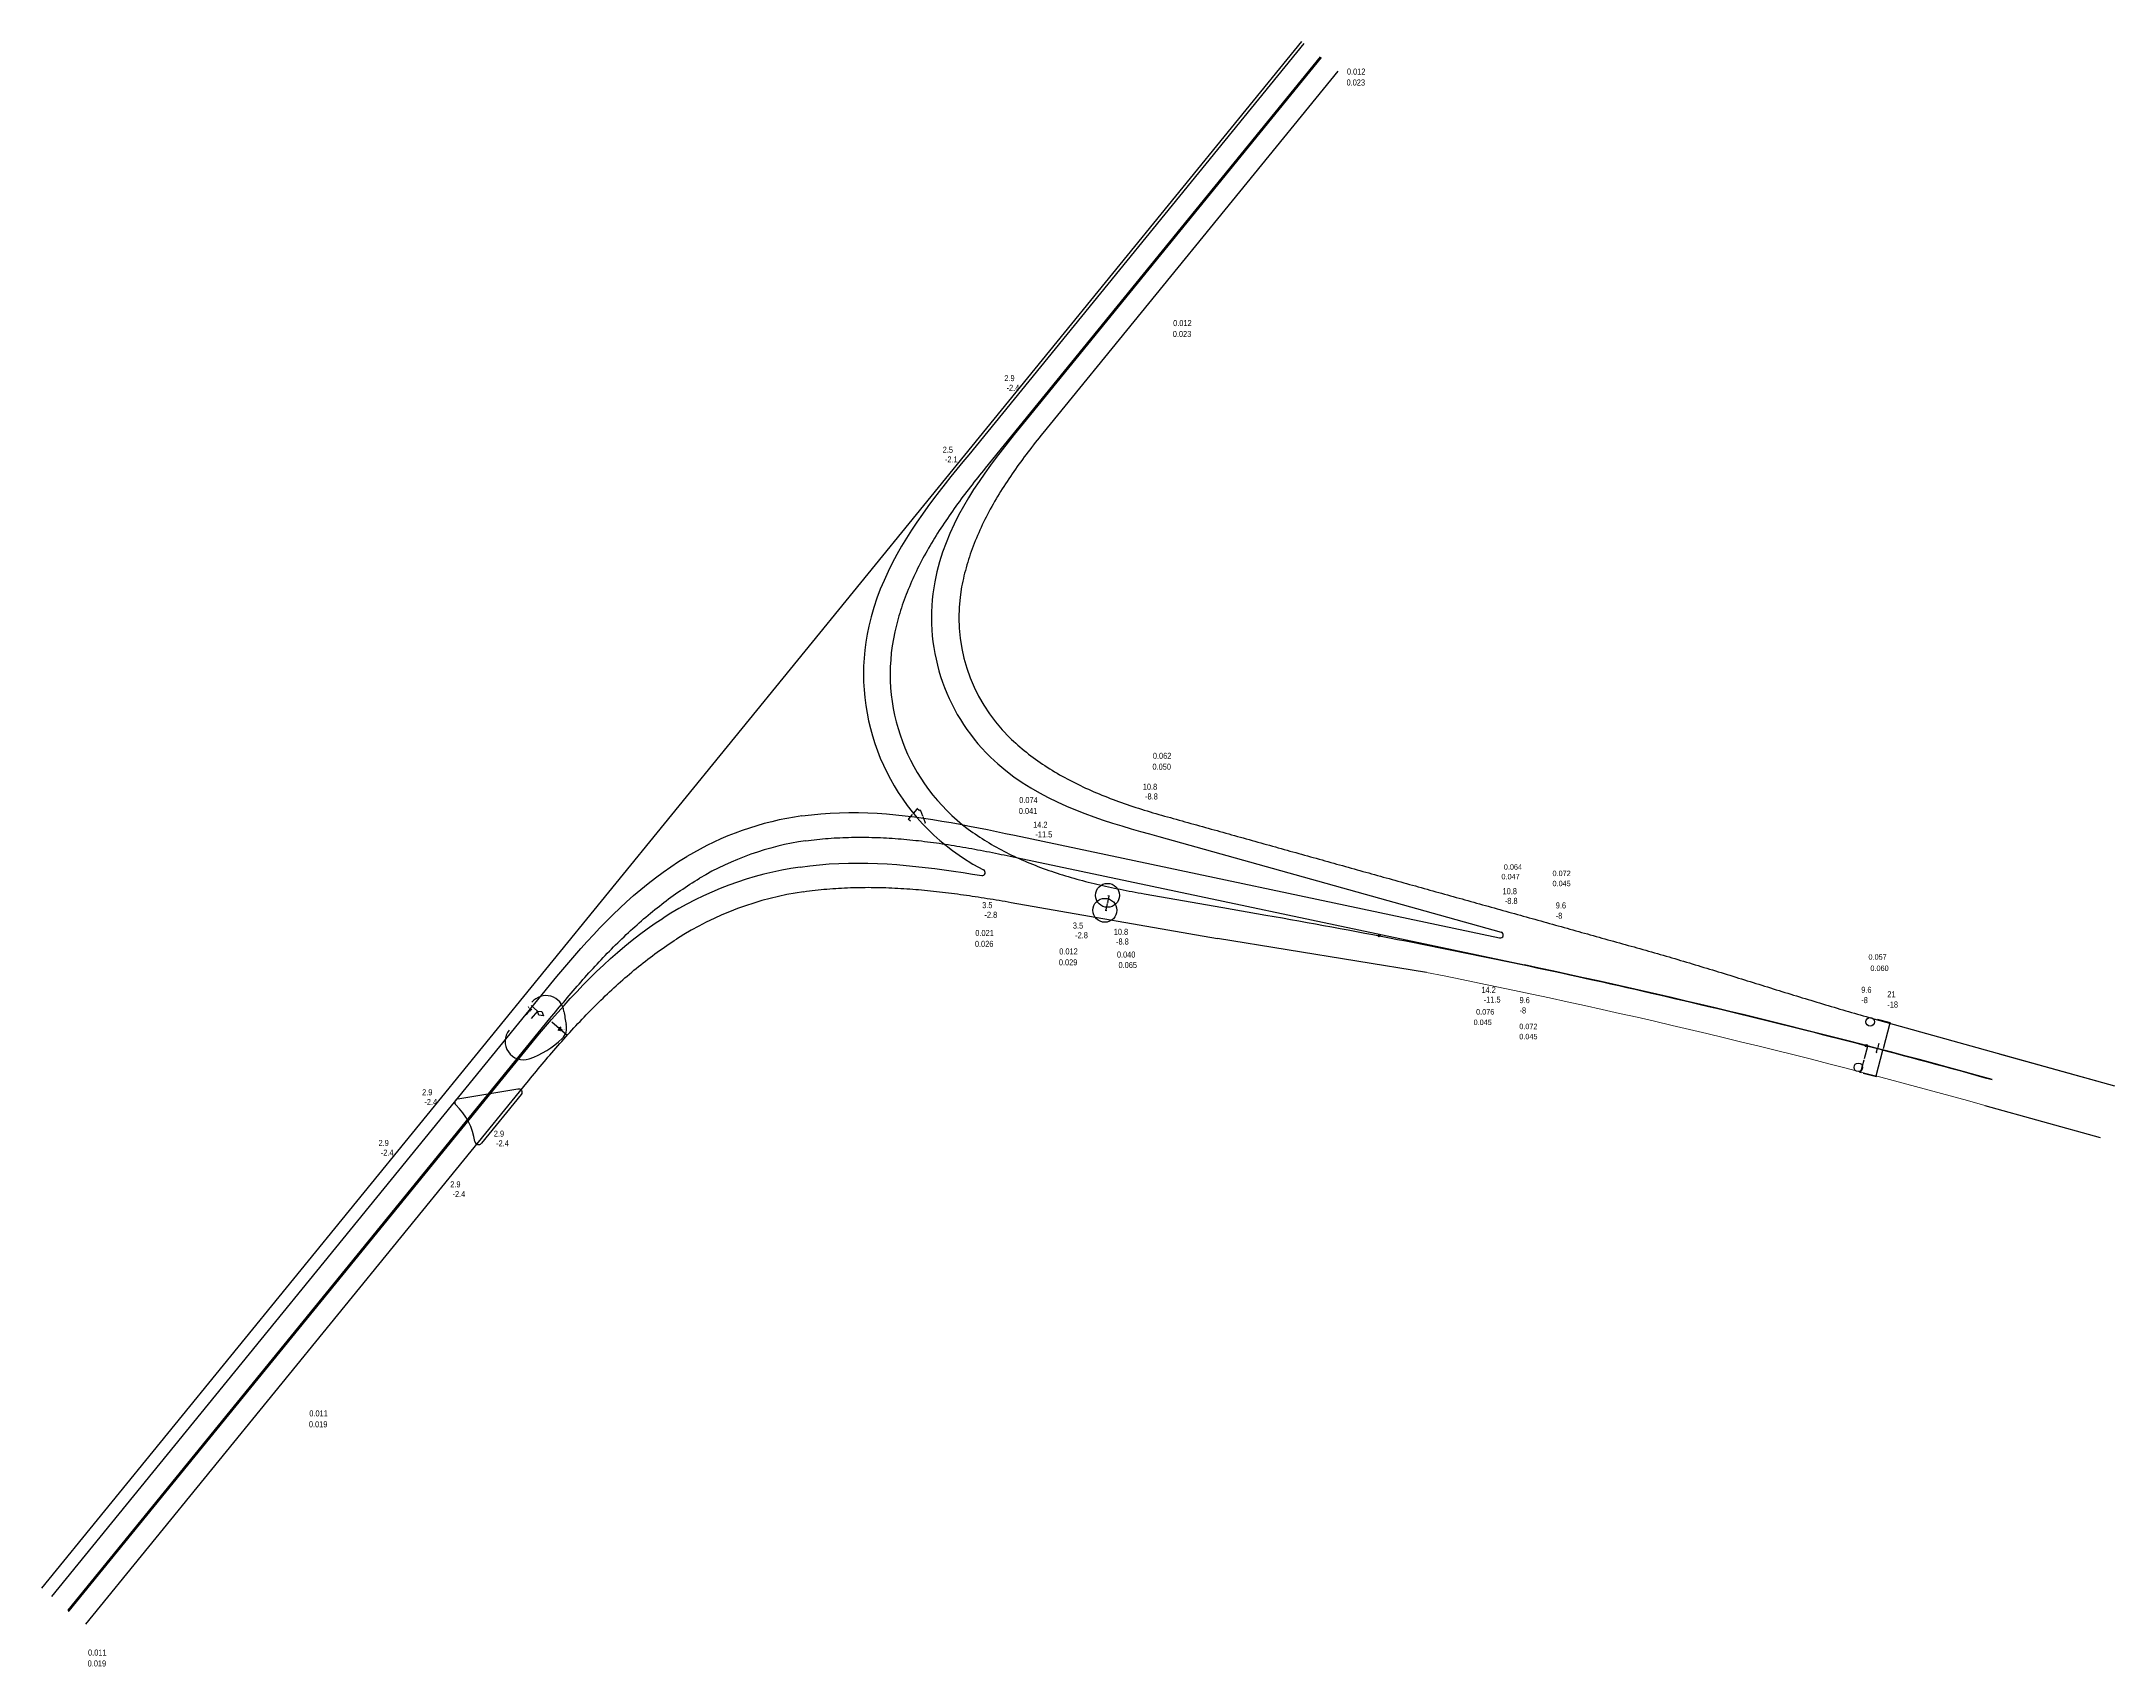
# Model space of a CAD drawing. Header units: metres. Extents: x 570403 to 580295, y 781560 to 786242.
# Drawn here: x 576497 to 577181, y 785359 to 785896 of the extents above; entities that cross this region are included whole.
import ezdxf

# ---------------------------------------------------------------- set-up
doc = ezdxf.new("R2010")
doc.units = ezdxf.units.M
doc.layers.get('Defpoints').update_dxf_attribs({"color": 8})
for name, color, linetype in [('2_左土路肩人行道', 12, 'Continuous'), ('道路偏置线_D1', 1, 'Continuous'), ('道路偏置线_D2', 2, 'Continuous'), ('道路偏置线_D3', 3, 'Continuous'), ('道路偏置线_D4', 4, 'Continuous'), ('道路偏置线_M', 6, 'Continuous')]:
    doc.layers.add(name, color=color, linetype=linetype)
doc.styles.add('EICAD', font='arial.ttf', dxfattribs={"width": 0.8, "height": 2})
doc.styles.get("Standard").update_dxf_attribs({"font": 'arial.ttf', "width": 0.8})
doc.dimstyles.get("Standard").update_dxf_attribs({"dimtxt": 0.18, "dimasz": 0.18, "dimexe": 0.18, "dimexo": 0.0625, "dimgap": 0.09, "dimtad": 0, "dimtih": 1, "dimtoh": 1, "dimdec": 4, "dimzin": 0, "dimdsep": 46, "dimtxsty": 'Standard', "dimcen": 0.09, "dimadec": 0, "dimazin": 0, "dimtfac": 1, "dimtdec": 4, "dimtofl": 0, "dimtmove": 0, "dimatfit": 3, "dimfxl": 1, "dimtolj": 1, "dimtzin": 0, "dimarcsym": 0})

msp = doc.modelspace()

# ---------------------------------------------------------------- texts
at = {"layer": 'Defpoints', "color": 4, "style": 'EICAD', "width": 0.8}
for s, height, p in [('0.023', 2, (576927.66529, 785881.69056)), ('0.023', 2, (576870.26597, 785798.58343)), ('0.050', 2, (576863.5593, 785655.58566)), ('0.041', 2, (576819.41996, 785640.95969)), ('0.047', 1.8, (576978.82648, 785619.36421)), ('0.045', 1.8, (576995.68356, 785617.09458)), ('0.026', 2, (576804.92015, 785597.04995)), ('0.029', 2, (576832.64599, 785590.94423)), ('0.065', 2, (576852.34569, 785590.04369)), ('0.060', 1.8, (577100.69155, 785589.08093)), ('0.045', 1.8, (576969.62085, 785571.22419)), ('0.045', 1.8, (576984.70931, 785566.51142)), ('0.019', 2, (576584.94902, 785438.28848)), ('0.019', 2, (576511.86826, 785359.26242))]:
    msp.add_text(s, height=height, dxfattribs=at).set_placement(p)
at = {"layer": 'Defpoints', "color": 1, "style": 'EICAD', "width": 0.8}
for s, height, p in [('0.012', 2, (576927.79405, 785885.29273)), ('0.012', 2, (576870.39474, 785802.1856)), ('0.062', 2, (576863.68807, 785659.18783)), ('0.074', 2, (576819.54872, 785644.56185)), ('0.064', 1.8, (576979.59913, 785622.56363)), ('0.072', 1.8, (576995.68356, 785620.43807)), ('0.021', 2, (576805.04891, 785600.65212)), ('0.012', 2, (576832.77475, 785594.5464)), ('0.040', 2, (576851.83066, 785593.51721)), ('0.057', 1.8, (577100.04778, 785592.81175)), ('0.076', 1.8, (576970.45772, 785574.68837)), ('0.072', 1.8, (576984.70931, 785569.8549)), ('0.011', 2, (576585.07778, 785441.89065)), ('0.011', 2, (576511.99702, 785362.86459))]:
    msp.add_text(s, height=height, dxfattribs=at).set_placement(p)
at = {"layer": 'Defpoints', "style": 'EICAD', "width": 0.8}
for s, p in [('2.9', (576814.62793, 785783.9949)), ('-2.4', (576815.37956, 785780.79038)), ('2.5', (576794.27512, 785760.33202)), ('-2.1', (576795.02675, 785757.1275)), ('10.8', (576860.3666, 785648.96701)), ('-8.8', (576861.11822, 785645.76249)), ('14.2', (576824.15138, 785636.42093)), ('-11.5', (576824.90301, 785633.2164)), ('10.8', (576979.19578, 785614.45701)), ('3.5', (576807.32196, 785609.84928)), ('-2.8', (576808.07359, 785606.64475)), ('-8.8', (576979.9474, 785611.25248)), ('-8', (576996.76261, 785606.34569)), ('9.6', (576996.76261, 785609.74999)), ('3.5', (576837.27054, 785603.09899)), ('-2.8', (576838.02216, 785599.89446)), ('10.8', (576850.77521, 785601.02802)), ('-8.8', (576851.52684, 785597.8235)), ('14.2', (576972.21436, 785581.85223)), ('9.6', (577097.65725, 785581.86601)), ('21', (577106.27942, 785580.40505)), ('-11.5', (576972.96599, 785578.6477)), ('-8', (576984.79256, 785575.05112)), ('9.6', (576984.79256, 785578.45542)), ('-8', (577097.65725, 785578.46171)), ('-18', (577106.27942, 785577.00075)), ('2.9', (576622.33198, 785548.00235)), ('-2.4', (576623.08361, 785544.79783)), ('2.9', (576607.94775, 785531.26461)), ('2.9', (576646.01868, 785534.32683)), ('-2.4', (576646.77031, 785531.1223)), ('-2.4', (576608.69937, 785528.06008)), ('2.9', (576631.63444, 785517.58908)), ('-2.4', (576632.38607, 785514.38456))]:
    msp.add_text(s, height=2, dxfattribs=at).set_placement(p)

# ---------------------------------------------------------------- blocks, each defined once
blk = doc.blocks.new('*D53')
at = {"layer": 'Defpoints', "color": 0, "lineweight": -2, "transparency": 16777216}
for p, q in [((576785.75, 785642.55), (576784.58, 785641.11)), ((576786.53, 785642.15), (576785.73, 785642.8)), ((576783.65, 785638.63), (576782.85, 785639.28)), ((576783.11, 785639.31), (576784.28, 785640.75))]:
    blk.add_line(p, q, dxfattribs=at)
at = {"layer": 'Defpoints', "color": 0, "transparency": 16777216}
for p in [(576782.99, 785639.17), (576783.7, 785638.59), (576786.58, 785642.11)]:
    blk.add_point(p, dxfattribs=at)
for points in [[(576785.73, 785642.57), (576785.78, 785642.53), (576785.87, 785642.69)], [(576783.08, 785639.33), (576783.13, 785639.29), (576782.99, 785639.17)]]:
    blk.add_solid(points, dxfattribs=at)
at = {"layer": 'Defpoints', "color": 0, "transparency": 16777216, "insert": (576784.43, 785640.93), "char_height": 0.18, "attachment_point": 5}
blk.add_mtext('\\A1;4.5419', dxfattribs=at)
blk = doc.blocks.new('*D54')
at = {"layer": 'Defpoints', "color": 0, "lineweight": -2, "transparency": 16777216}
for p, q in [((576786.64, 785642.13), (576787.11, 785642.31)), ((576787, 785642.08), (576787.66, 785640.37)), ((576788.46, 785638.29), (576787.8, 785640)), ((576788.22, 785638.01), (576788.69, 785638.19))]:
    blk.add_line(p, q, dxfattribs=at)
at = {"layer": 'Defpoints', "color": 0, "transparency": 16777216}
for p in [(576786.58, 785642.11), (576788.16, 785637.99), (576788.52, 785638.13)]:
    blk.add_point(p, dxfattribs=at)
for points in [[(576787.03, 785642.09), (576786.98, 785642.07), (576786.94, 785642.25)], [(576788.49, 785638.31), (576788.43, 785638.28), (576788.52, 785638.13)]]:
    blk.add_solid(points, dxfattribs=at)
at = {"layer": 'Defpoints', "color": 0, "transparency": 16777216, "insert": (576787.73, 785640.19), "char_height": 0.18, "attachment_point": 5}
blk.add_mtext('\\A1;4.4129', dxfattribs=at)
blk = doc.blocks.new('*D55')
at = {"layer": 'Defpoints', "color": 0, "lineweight": -2, "transparency": 16777216}
for p, q in [((576667.67, 785570.29), (576667.54, 785570.41)), ((576667.7, 785570.04), (576667.93, 785570.31)), ((576668.08, 785569.71), (576668.31, 785569.98)), ((576668.33, 785569.72), (576668.47, 785569.61)), ((576668.47, 785569.61), (576668.65, 785569.61))]:
    blk.add_line(p, q, dxfattribs=at)
at = {"layer": 'Defpoints', "color": 0, "transparency": 16777216}
for p in [(576667.66, 785570), (576668.04, 785569.66), (576668.2, 785569.84)]:
    blk.add_point(p, dxfattribs=at)
for points in [[(576667.69, 785570.31), (576667.65, 785570.27), (576667.81, 785570.17)], [(576668.35, 785569.75), (576668.31, 785569.7), (576668.2, 785569.84)]]:
    blk.add_solid(points, dxfattribs=at)
at = {"layer": 'Defpoints', "color": 0, "transparency": 16777216, "insert": (576669.04, 785569.61), "char_height": 0.18, "attachment_point": 5}
blk.add_mtext('\\A1;0.5097', dxfattribs=at)
blk = doc.blocks.new('*D61')
at = {"layer": 'Defpoints', "color": 0, "lineweight": -2, "transparency": 16777216}
for p, q in [((577099.72, 785564.11), (577098.67, 785560.11)), ((577099.41, 785564.38), (577099.94, 785564.24)), ((577097.14, 785555.66), (577097.67, 785555.52)), ((577097.54, 785555.74), (577098.58, 785559.75))]:
    blk.add_line(p, q, dxfattribs=at)
at = {"layer": 'Defpoints', "color": 0, "transparency": 16777216}
for p in [(577099.35, 785564.4), (577099.76, 785564.29), (577097.08, 785555.68)]:
    blk.add_point(p, dxfattribs=at)
for points in [[(577099.69, 785564.12), (577099.75, 785564.11), (577099.76, 785564.29)], [(577097.51, 785555.75), (577097.57, 785555.73), (577097.49, 785555.57)]]:
    blk.add_solid(points, dxfattribs=at)
at = {"layer": 'Defpoints', "color": 0, "transparency": 16777216, "insert": (577098.63, 785559.93), "char_height": 0.18, "attachment_point": 5}
blk.add_mtext('\\A1;9.0120', dxfattribs=at)
blk = doc.blocks.new('*D56')
at = {"layer": 'Defpoints', "color": 0, "lineweight": -2, "transparency": 16777216}
for p, q in [((576847.91, 785609.13), (576848.47, 785609.03)), ((576848.32, 785609.24), (576848.69, 785611.35)), ((576849.13, 785613.83), (576848.76, 785611.71)), ((576848.78, 785614.07), (576849.34, 785613.97))]:
    blk.add_line(p, q, dxfattribs=at)
at = {"layer": 'Defpoints', "color": 0, "transparency": 16777216}
for p in [(576847.85, 785609.14), (576848.72, 785614.08), (576849.16, 785614)]:
    blk.add_point(p, dxfattribs=at)
for points in [[(576848.29, 785609.24), (576848.35, 785609.23), (576848.29, 785609.06)], [(576849.1, 785613.83), (576849.16, 785613.82), (576849.16, 785614)]]:
    blk.add_solid(points, dxfattribs=at)
at = {"layer": 'Defpoints', "color": 0, "transparency": 16777216, "insert": (576848.72, 785611.53), "char_height": 0.18, "attachment_point": 5}
blk.add_mtext('\\A1;5.0200', dxfattribs=at)
blk = doc.blocks.new('*D57')
at = {"layer": 'Defpoints', "color": 0, "lineweight": -2, "transparency": 16777216}
for p, q in [((577102.47, 785562.23), (577102.84, 785562.13)), ((577102.71, 785562.35), (577102.99, 785563.45)), ((577103.37, 785564.91), (577103.09, 785563.81)), ((577103.22, 785565.13), (577103.59, 785565.04))]:
    blk.add_line(p, q, dxfattribs=at)
at = {"layer": 'Defpoints', "color": 0, "transparency": 16777216}
for p in [(577102.41, 785562.24), (577102.66, 785562.18), (577103.16, 785565.15)]:
    blk.add_point(p, dxfattribs=at)
for points in [[(577102.68, 785562.36), (577102.74, 785562.34), (577102.66, 785562.18)], [(577103.34, 785564.92), (577103.4, 785564.9), (577103.42, 785565.08)]]:
    blk.add_solid(points, dxfattribs=at)
at = {"layer": 'Defpoints', "color": 0, "transparency": 16777216, "insert": (577103.04, 785563.63), "char_height": 0.18, "attachment_point": 5}
blk.add_mtext('\\A1;3.0047', dxfattribs=at)
blk = doc.blocks.new('*D58')
at = {"layer": 'Defpoints', "color": 0, "lineweight": -2, "transparency": 16777216}
for p, q in [((577102.99, 785573.15), (577107.36, 785572.01)), ((577107.14, 785571.88), (577104.91, 785563.34)), ((577102.59, 785554.42), (577104.82, 785562.97)), ((577098.35, 785555.34), (577102.72, 785554.2))]:
    blk.add_line(p, q, dxfattribs=at)
at = {"layer": 'Defpoints', "color": 0, "transparency": 16777216}
for p in [(577102.93, 785573.17), (577098.29, 785555.36), (577102.54, 785554.25)]:
    blk.add_point(p, dxfattribs=at)
for points in [[(577107.11, 785571.89), (577107.17, 785571.88), (577107.18, 785572.06)], [(577102.56, 785554.43), (577102.62, 785554.42), (577102.54, 785554.25)]]:
    blk.add_solid(points, dxfattribs=at)
at = {"layer": 'Defpoints', "color": 0, "transparency": 16777216, "insert": (577104.86, 785563.15), "char_height": 0.18, "attachment_point": 5}
blk.add_mtext('\\A1;18.4047', dxfattribs=at)
blk = doc.blocks.new('*D59')
at = {"layer": 'Defpoints', "color": 0, "lineweight": -2, "transparency": 16777216}
for p, q in [((576656.86, 785574.68), (576656.95, 785574.6)), ((576656.93, 785574.85), (576657.43, 785575.44)), ((576658.18, 785576.3), (576657.67, 785575.72)), ((576658.34, 785576.4), (576658.43, 785576.32))]:
    blk.add_line(p, q, dxfattribs=at)
at = {"layer": 'Defpoints', "color": 0, "transparency": 16777216}
for p in [(576656.81, 785574.72), (576656.81, 785574.72), (576658.29, 785576.44)]:
    blk.add_point(p, dxfattribs=at)
for points in [[(576656.95, 785574.83), (576656.9, 785574.87), (576656.81, 785574.72)], [(576658.2, 785576.29), (576658.15, 785576.32), (576658.29, 785576.44)]]:
    blk.add_solid(points, dxfattribs=at)
at = {"layer": 'Defpoints', "color": 0, "transparency": 16777216, "insert": (576657.55, 785575.58), "char_height": 0.18, "attachment_point": 5, "rotation": 139.26523}
blk.add_mtext('\\A1;2.2745', dxfattribs=at)
blk = doc.blocks.new('*D60')
at = {"layer": 'Defpoints', "color": 0, "lineweight": -2, "transparency": 16777216}
for p, q in [((576657.56, 785577.07), (576657.43, 785577.19)), ((576657.66, 785576.91), (576657.58, 785576.82)), ((576658.25, 785576.39), (576658.18, 785576.3)), ((576658.43, 785576.32), (576658.57, 785576.21))]:
    blk.add_line(p, q, dxfattribs=at)
at = {"layer": 'Defpoints', "color": 0, "transparency": 16777216}
for p in [(576657.7, 785576.95), (576657.7, 785576.95), (576658.29, 785576.44)]:
    blk.add_point(p, dxfattribs=at)
for points in [[(576657.54, 785577.05), (576657.58, 785577.09), (576657.7, 785576.95)], [(576658.41, 785576.3), (576658.45, 785576.35), (576658.29, 785576.44)]]:
    blk.add_solid(points, dxfattribs=at)
at = {"layer": 'Defpoints', "color": 0, "transparency": 16777216, "insert": (576658, 785576.7), "char_height": 0.18, "attachment_point": 5, "rotation": 139.26523}
blk.add_mtext('\\A1;0.7856', dxfattribs=at)

# ---------------------------------------------------------------- dimensions: what is measured, and where the dimension line sits
at = {"layer": 'Defpoints'}
for p1, p2, distance, picture, middle in [((576786.57734, 785642.10571), (576783.70258, 785638.58936), -0.91667, '*D53', (576784.43027, 785640.92773)), ((576786.57734, 785642.10571), (576788.16211, 785637.98716), 0.38875, '*D54', (576787.73254, 785640.18604)), ((576847.84719, 785609.13811), (576848.71504, 785614.08253), -0.45007, '*D56', (576848.72441, 785611.53251)), ((576658.29309, 785576.44128), (576656.80888, 785574.71784), 0, '*D59', (576657.55098, 785575.57956)), ((576658.29309, 785576.44128), (576657.69784, 785576.95391), 0, '*D60', (576657.99547, 785576.69759)), ((576667.65623, 785569.99519), (576668.04248, 785569.66256), 0.23635, '*D55', (576669.0384, 785569.60673)), ((577102.92886, 785573.16763), (577098.28681, 785555.35796), 4.39693, '*D58', (577104.86261, 785563.1538)), ((577097.07773, 785555.67515), (577099.35074, 785564.39581), -0.42696, '*D61', (577098.62739, 785559.92779)), ((577103.16401, 785565.14908), (577102.40617, 785562.24152), 0.26372, '*D57', (577103.04029, 785563.62878))]:
    dim = msp.add_aligned_dim(p1=p1, p2=p2, distance=distance, dimstyle='Standard', dxfattribs=at)
    dim.commit()
    dim.dimension.update_dxf_attribs({"geometry": picture, "text_midpoint": middle})

# ---------------------------------------------------------------- linework, layer by layer
msp.add_arc((576978.43887, 785600.98927), 1, 258.05095815, 74.40668814)
at = {"lineweight": -3}
msp.add_arc((576505.60863, 785377.77327), 0.2, 140.84965369, 320.84965366, dxfattribs=at)
at = {"layer": '2_左土路肩人行道', "color": 6, "lineweight": -3}
msp.add_line((577101.83372, 785573.30072), (577181.32226, 785551.11712), dxfattribs=at)
at = {"layer": 'Defpoints'}
for p, q in [((576660.45109, 785575.84502), (576658.32196, 785577.67861)), ((576660.44915, 785575.84669), (576658.34277, 785573.39687)), ((576670.15679, 785567.84173), (576665.15572, 785572.14861)), ((576668.1783, 785570.60136), (576667.13421, 785569.38898))]:
    msp.add_line(p, q, dxfattribs=at)
msp.add_lwpolyline([(576912.76191, 785896.24988), (576496.61292, 785385.09702)], dxfattribs=at)
msp.add_lwpolyline([(576660.91542, 785574.43544), (576660.44915, 785575.84669), (576661.92555, 785575.67626), (576662.38988, 785574.26669)], close=True, dxfattribs=at)
at = {"layer": 'Defpoints', "ltscale": 0.02, "flags": 128}
msp.add_lwpolyline([(576634.13731, 785546.85436), (576653.9066, 785550.18862, -0.69194018), (576655.03676, 785548.2477), (576641.9182, 785532.13427)], format="xyb", dxfattribs=at)
at = {"layer": 'Defpoints'}
for centre, radius in [((576848.71504, 785614.08253), 3.95), ((576847.84719, 785609.13811), 3.95), ((576938.42773, 785600.7125), 0.31239), ((576668.04248, 785569.66256), 0.36098), ((577100.62484, 785572.29552), 1.425), ((577096.7021, 785557.24567), 1.425)]:
    msp.add_circle(centre, radius, dxfattribs=at)
at = {"layer": 'Defpoints', "color": 1}
msp.add_circle((577099.35074, 785564.39581), 0.36644, dxfattribs=at)
at = {"layer": 'Defpoints'}
for centre, radius, start, end in [((576807.31081, 785621.57841), 1, 262.43671131, 62.18493442), ((576663.24182, 785574.95675), 6, 7.56394076, 140.84965368), ((576655.75632, 785565.76237), 6, 140.84965368, 288.82565761), ((576634.33688, 785545.67108), 1.2, 99.57332008, 226.10668864)]:
    msp.add_arc(centre, radius, start, end, dxfattribs=at)
at = {"layer": 'Defpoints', "ltscale": 0.02}
for centre, radius, start, end in [((576718.11019, 785582.24261), 49.35, 187.56394076, 192.65124703), ((576665.07974, 785570.33909), 5, 314.24436163, 12.65124703), ((576648.33446, 785587.53198), 29, 288.82565761, 314.24436163), ((576618.68982, 785529.40758), 21.36838, 8.88138966, 46.10668864)]:
    msp.add_arc(centre, radius, start, end, dxfattribs=at)
at = {"layer": 'Defpoints', "color": 100, "ltscale": 0.02}
msp.add_arc((576640.98761, 785532.8919), 1.2, 188.88138965, 320.84965368, dxfattribs=at)
at = {"layer": '道路偏置线_D1'}
for p, q in [((576816.86369, 785611.75877), (576884.99298, 785599.80059)), ((576505.76373, 785377.647), (576651.43111, 785556.56921)), ((576511.23095, 785373.19593), (576656.89832, 785552.11814))]:
    msp.add_line(p, q, dxfattribs=at)
at = {"layer": '道路偏置线_D1', "flags": 128}
for points in [[(576747.15514, 785623.44302), (576750.35261, 785623.8628), (576753.55473, 785624.19567), (576756.75885, 785624.44568), (576759.9626, 785624.61697), (576763.16395, 785624.7137), (576766.36112, 785624.74008), (576769.55263, 785624.70032), (576772.73723, 785624.59866), (576775.91394, 785624.43932), (576779.08197, 785624.22651), (576782.24076, 785623.96444), (576785.38994, 785623.65727), (576788.52928, 785623.30916), (576791.65876, 785622.92423), (576794.77845, 785622.50656), (576797.88858, 785622.0602), (576800.98948, 785621.58918), (576804.08157, 785621.09749), (576807.17919, 785620.58711)], [(576748.34251, 785615.27892), (576749.29848, 785615.41428), (576750.25592, 785615.54254), (576751.2148, 785615.66379), (576752.17507, 785615.77808), (576753.13669, 785615.88549), (576754.09962, 785615.98608), (576755.06379, 785616.07993), (576756.02918, 785616.1671), (576756.99573, 785616.24767), (576757.96339, 785616.32171), (576758.93213, 785616.38928), (576759.9019, 785616.45046), (576760.87266, 785616.50533), (576761.84436, 785616.55396), (576762.81697, 785616.59641), (576763.79044, 785616.63276), (576764.76474, 785616.66309), (576765.73983, 785616.68748), (576766.71566, 785616.70599), (576767.6922, 785616.7187), (576768.66941, 785616.7257), (576769.64726, 785616.72705), (576770.62571, 785616.72283), (576771.60474, 785616.71313), (576772.58429, 785616.69801), (576773.56435, 785616.67757), (576774.54488, 785616.65187), (576775.52586, 785616.621), (576776.50724, 785616.58503), (576777.489, 785616.54405), (576778.47112, 785616.49815), (576779.45356, 785616.44739), (576780.43631, 785616.39186), (576781.41933, 785616.33165), (576782.4026, 785616.26684), (576783.3861, 785616.1975), (576784.36981, 785616.12373), (576785.3537, 785616.04561), (576786.33776, 785615.96321), (576787.32196, 785615.87663), (576788.30629, 785615.78595), (576789.29074, 785615.69126), (576790.27527, 785615.59263), (576791.25989, 785615.49015), (576792.24457, 785615.38392), (576793.2293, 785615.27401), (576794.21407, 785615.16051), (576795.19888, 785615.04351), (576796.1837, 785614.92309), (576797.16853, 785614.79935), (576798.15337, 785614.67236), (576799.1382, 785614.54221), (576800.12303, 785614.40899), (576801.10784, 785614.27279), (576802.09264, 785614.13369), (576803.07741, 785613.99178), (576804.06217, 785613.84715), (576805.04691, 785613.69988), (576806.03163, 785613.55007), (576807.01633, 785613.39779), (576808.00102, 785613.24314), (576808.9857, 785613.0862), (576809.97037, 785612.92706), (576810.95505, 785612.76581), (576811.93975, 785612.60253), (576812.92446, 785612.43731), (576813.9092, 785612.27023), (576814.89398, 785612.10139), (576815.87882, 785611.93088), (576816.86373, 785611.75876)], [(576651.43111, 785556.56921), (576653.35483, 785558.93114), (576655.28471, 785561.29481), (576657.22365, 785563.65795), (576659.1745, 785566.01818), (576661.14009, 785568.37308), (576663.12324, 785570.72018), (576665.12675, 785573.05694), (576667.15336, 785575.38076), (576669.20578, 785577.68894), (576671.28664, 785579.97871), (576673.39852, 785582.24717), (576675.54391, 785584.49133), (576677.7252, 785586.70807), (576679.94467, 785588.89417), (576682.2045, 785591.04625), (576684.50671, 785593.1608), (576686.85317, 785595.23417), (576689.2456, 785597.26256), (576691.68551, 785599.24203), (576694.17423, 785601.16847), (576696.71285, 785603.03763), (576699.30223, 785604.84512), (576701.94298, 785606.58637)], [(576656.89832, 785552.11814), (576657.53021, 785552.89309), (576658.16303, 785553.66673), (576658.79691, 785554.43906), (576659.43192, 785555.21003), (576660.06812, 785555.97958), (576660.70557, 785556.74765), (576661.34434, 785557.51419), (576661.98449, 785558.27912), (576662.62608, 785559.04239), (576663.26918, 785559.80394), (576663.91384, 785560.5637), (576664.56013, 785561.32161), (576665.2081, 785562.0776), (576665.85781, 785562.83162), (576666.50932, 785563.58359), (576667.16268, 785564.33345), (576667.81795, 785565.08113), (576668.47518, 785565.82657), (576669.13443, 785566.56969), (576669.79575, 785567.31042), (576670.45919, 785568.0487), (576671.1248, 785568.78446), (576671.79264, 785569.51762), (576672.46274, 785570.24811), (576673.13516, 785570.97586), (576673.80995, 785571.70081), (576674.48716, 785572.42286), (576675.16681, 785573.14196), (576675.84898, 785573.85802), (576676.53368, 785574.57098), (576677.22098, 785575.28075), (576677.91091, 785575.98726), (576678.6035, 785576.69044), (576679.29881, 785577.39021), (576679.99686, 785578.08648), (576680.6977, 785578.77919), (576681.40137, 785579.46826), (576682.10789, 785580.1536), (576682.81731, 785580.83514), (576683.52966, 785581.51281), (576684.24496, 785582.18651), (576684.96326, 785582.85617), (576685.68459, 785583.52172), (576686.40896, 785584.18306), (576687.13642, 785584.84013), (576687.86699, 785585.49284), (576688.6007, 785586.14111), (576689.33757, 785586.78486), (576690.07763, 785587.424), (576690.8209, 785588.05846), (576691.56741, 785588.68816), (576692.31717, 785589.31301), (576693.07022, 785589.93293), (576693.82657, 785590.54785), (576694.58623, 785591.15766), (576695.34924, 785591.76231), (576696.1156, 785592.36169), (576696.88533, 785592.95574), (576697.65845, 785593.54437), (576698.43498, 785594.12749), (576699.21493, 785594.70502), (576699.9983, 785595.27688), (576700.78512, 785595.84299), (576701.5754, 785596.40326), (576702.36915, 785596.95762), (576703.16637, 785597.50597), (576703.96708, 785598.04823), (576704.77129, 785598.58432), (576705.579, 785599.11417), (576706.39023, 785599.63767)]]:
    msp.add_lwpolyline(points, dxfattribs=at)
at = {"layer": '道路偏置线_D1'}
msp.add_lwpolyline([(576954.09989, 785588.61574), (576884.99298, 785599.80059)], dxfattribs=at)
for radius in [114.425, 106.175]:
    msp.add_arc((576763.62409, 785510.2094), radius, 98.2752185, 122.61917838, dxfattribs=at)
at = {"layer": '道路偏置线_D2'}
for p, q in [((576818.03598, 785633.91273), (576978.23182, 785600.01094)), ((576816.57634, 785627.01549), (576986.44534, 785591.06659)), ((576499.98631, 785382.35061), (576659.09635, 785577.78435)), ((576505.45353, 785377.89954), (576664.56357, 785573.33328))]:
    msp.add_line(p, q, dxfattribs=at)
at = {"layer": '道路偏置线_D2', "flags": 128}
for points in [[(576747.79725, 785640.3397), (576750.89384, 785640.73338), (576753.99714, 785641.03643), (576757.1042, 785641.25289), (576760.21243, 785641.38691), (576763.31959, 785641.44268), (576766.42374, 785641.42446), (576769.52322, 785641.33652), (576772.61668, 785641.18315), (576775.70304, 785640.96866), (576778.78143, 785640.69733), (576781.85126, 785640.37345), (576784.91211, 785640.00129), (576787.96378, 785639.58509), (576791.00625, 785639.12905), (576794.03965, 785638.63737), (576797.06425, 785638.1142), (576800.08047, 785637.56366), (576803.0888, 785636.98983), (576806.08987, 785636.39679), (576809.08436, 785635.78856), (576812.07301, 785635.16916), (576815.05661, 785634.54256), (576818.03598, 785633.91273)], [(576748.97442, 785632.07309), (576749.90871, 785632.20219), (576750.84485, 785632.32371), (576751.78279, 785632.43772), (576752.72248, 785632.54429), (576753.66387, 785632.64348), (576754.60689, 785632.73537), (576755.5515, 785632.82001), (576756.49765, 785632.89748), (576757.44528, 785632.96785), (576758.39434, 785633.03119), (576759.34478, 785633.08757), (576760.29656, 785633.13707), (576761.24961, 785633.17974), (576762.2039, 785633.21567), (576763.15938, 785633.24494), (576764.116, 785633.2676), (576765.07371, 785633.28375), (576766.03248, 785633.29345), (576766.99224, 785633.29679), (576767.95298, 785633.29383), (576768.91463, 785633.28467), (576769.87716, 785633.26937), (576770.84052, 785633.24802), (576771.80469, 785633.22069), (576772.76962, 785633.18747), (576773.73527, 785633.14844), (576774.70161, 785633.10368), (576775.6686, 785633.05328), (576776.6362, 785632.99731), (576777.60439, 785632.93587), (576778.57313, 785632.86903), (576779.5424, 785632.79689), (576780.51215, 785632.71953), (576781.48236, 785632.63703), (576782.45301, 785632.54949), (576783.42407, 785632.45699), (576784.39551, 785632.35962), (576785.3673, 785632.25746), (576786.33944, 785632.15062), (576787.31189, 785632.03917), (576788.28463, 785631.92321), (576789.25764, 785631.80283), (576790.23091, 785631.67812), (576791.20443, 785631.54918), (576792.17816, 785631.41609), (576793.15211, 785631.27894), (576794.12626, 785631.13783), (576795.10059, 785630.99286), (576796.0751, 785630.84411), (576797.04977, 785630.69168), (576798.0246, 785630.53566), (576798.99959, 785630.37615), (576799.97473, 785630.21323), (576800.95, 785630.04702), (576801.92543, 785629.87759), (576802.90099, 785629.70505), (576803.87669, 785629.52948), (576804.85254, 785629.35099), (576805.82853, 785629.16967), (576806.80468, 785628.98561), (576807.78098, 785628.79891), (576808.75744, 785628.60967), (576809.73408, 785628.41797), (576810.71089, 785628.22392), (576811.6879, 785628.02761), (576812.66512, 785627.82913), (576813.64256, 785627.62859), (576814.62023, 785627.42607), (576815.59815, 785627.22167), (576816.57634, 785627.01549)], [(576659.09661, 785577.78466), (576661.01974, 785580.14576), (576662.94819, 785582.50701), (576664.88508, 785584.86582), (576666.83354, 785587.2196), (576668.79666, 785589.5657), (576670.77751, 785591.90141), (576672.7791, 785594.22394), (576674.80441, 785596.53044), (576676.85634, 785598.81796), (576678.93771, 785601.08343), (576681.05126, 785603.32369), (576683.19961, 785605.53543), (576685.38527, 785607.71523), (576687.61059, 785609.85952), (576689.87779, 785611.96457), (576692.18892, 785614.02652), (576694.54581, 785616.04133), (576696.95011, 785618.00481), (576699.40323, 785619.9126), (576701.90632, 785621.76018), (576704.46027, 785623.54285), (576707.06565, 785625.25578), (576709.72274, 785626.89396)], [(576664.56357, 785573.33328), (576665.19561, 785574.10832), (576665.82831, 785574.8815), (576666.46199, 785575.65306), (576667.09673, 785576.42293), (576667.7326, 785577.19105), (576668.36967, 785577.95736), (576669.008, 785578.72179), (576669.64768, 785579.48428), (576670.28876, 785580.24475), (576670.93131, 785581.00313), (576671.5754, 785581.75936), (576672.22108, 785582.51337), (576672.86844, 785583.26508), (576673.51752, 785584.01442), (576674.16838, 785584.76133), (576674.8211, 785585.50572), (576675.47572, 785586.24752), (576676.1323, 785586.98666), (576676.7909, 785587.72306), (576677.45158, 785588.45665), (576678.11438, 785589.18734), (576678.77937, 785589.91506), (576679.44659, 785590.63974), (576680.1161, 785591.36129), (576680.78793, 785592.07963), (576681.46215, 785592.79469), (576682.1388, 785593.50637), (576682.81793, 785594.21461), (576683.49957, 785594.91932), (576684.18377, 785595.62042), (576684.87058, 785596.31782), (576685.56004, 785597.01144), (576686.25218, 785597.7012), (576686.94704, 785598.38701), (576687.64467, 785599.06879), (576688.34509, 785599.74646), (576689.04834, 785600.41993), (576689.75446, 785601.08911), (576690.46347, 785601.75392), (576691.17541, 785602.41427), (576691.89031, 785603.07008), (576692.60819, 785603.72126), (576693.32909, 785604.36773), (576694.05302, 785605.00939), (576694.78002, 785605.64617), (576695.5101, 785606.27796), (576696.24329, 785606.9047), (576696.97961, 785607.52628), (576697.71908, 785608.14263), (576698.46172, 785608.75365), (576699.20754, 785609.35925), (576699.95656, 785609.95936), (576700.7088, 785610.55388), (576701.46427, 785611.14273), (576702.22298, 785611.72582), (576702.98495, 785612.30305), (576703.75018, 785612.87436), (576704.51868, 785613.43963), (576705.29047, 785613.9988), (576706.06554, 785614.55177), (576706.84391, 785615.09846), (576707.62558, 785615.63877), (576708.41056, 785616.17263), (576709.19885, 785616.69995), (576709.99045, 785617.22063), (576710.78536, 785617.73459), (576711.58358, 785618.24175), (576712.38512, 785618.74203), (576713.18998, 785619.23532), (576713.99814, 785619.72155)]]:
    msp.add_lwpolyline(points, dxfattribs=at)
at = {"layer": '道路偏置线_D2'}
for centre, radius, start, end in [((576762.26519, 785538.73965), 102.625, 98.10448097, 120.79613085), ((576762.26519, 785538.73965), 94.275, 98.10448097, 120.79613085), ((576468.83602, 783145.21182), 2500.025, 74.40668814, 78.05095814)]:
    msp.add_arc(centre, radius, start, end, dxfattribs=at)
at = {"layer": '道路偏置线_D3'}
for p, q in [((576913.53741, 785895.61852), (576802.87057, 785759.68723)), ((576919.00462, 785891.16745), (576808.33779, 785755.23615)), ((576860.76746, 785614.61168), (576886.79092, 785610.044))]:
    msp.add_line(p, q, dxfattribs=at)
at = {"layer": '道路偏置线_D3', "flags": 128}
for points in [[(576802.87057, 785759.68723), (576800.91544, 785757.28403), (576798.96192, 785754.87246), (576797.01512, 785752.44839), (576795.08024, 785750.00773), (576793.1626, 785747.5465), (576791.26762, 785745.06083), (576789.4009, 785742.54699), (576787.56822, 785740.00143), (576785.77552, 785737.42083), (576784.02899, 785734.80213), (576782.33502, 785732.14258), (576780.70024, 785729.4398), (576779.13154, 785726.69179), (576777.63603, 785723.89702), (576776.2211, 785721.05445), (576774.89434, 785718.1636), (576773.66358, 785715.22463), (576772.53684, 785712.23834), (576771.52232, 785709.20627), (576770.62835, 785706.13078), (576769.86333, 785703.01503)], [(576808.33779, 785755.23615), (576807.70769, 785754.46021), (576807.08028, 785753.68339), (576806.45563, 785752.90558), (576805.83386, 785752.1267), (576805.21509, 785751.34667), (576804.59944, 785750.5654), (576803.98703, 785749.78283), (576803.37797, 785748.99889), (576802.77239, 785748.2135), (576802.17041, 785747.42659), (576801.57216, 785746.63812), (576800.97776, 785745.84801), (576800.38734, 785745.05621), (576799.80103, 785744.26266), (576799.21896, 785743.46731), (576798.64126, 785742.67013), (576798.06806, 785741.87104), (576797.49948, 785741.07003), (576796.93568, 785740.26704), (576796.37677, 785739.46204), (576795.82289, 785738.655), (576795.27418, 785737.84588), (576794.73078, 785737.03466), (576794.19281, 785736.22131), (576793.66041, 785735.40581), (576793.13373, 785734.58814), (576792.61289, 785733.76828), (576792.09804, 785732.94622), (576791.5893, 785732.12195), (576791.08683, 785731.29546), (576790.59074, 785730.46675), (576790.10118, 785729.63581), (576789.61829, 785728.80265), (576789.1422, 785727.96727), (576788.67304, 785727.12967), (576788.21095, 785726.28986), (576787.75606, 785725.44787), (576787.30851, 785724.60369), (576786.86842, 785723.75735), (576786.43594, 785722.90887), (576786.01118, 785722.05826), (576785.59428, 785721.20557), (576785.18536, 785720.3508), (576784.78456, 785719.49399), (576784.392, 785718.63518), (576784.0078, 785717.77439), (576783.63208, 785716.91167), (576783.26498, 785716.04704), (576782.9066, 785715.18056), (576782.55708, 785714.31226), (576782.21652, 785713.44219), (576781.88504, 785712.57039), (576781.56277, 785711.6969), (576781.24981, 785710.82179), (576780.94627, 785709.9451), (576780.65227, 785709.06687), (576780.36791, 785708.18717), (576780.09331, 785707.30604), (576779.82858, 785706.42355), (576779.5738, 785705.53974), (576779.32911, 785704.65468), (576779.09459, 785703.76842), (576778.87034, 785702.88101), (576778.65648, 785701.99252), (576778.4531, 785701.10301)], [(576802.73796, 785635.96734), (576803.47387, 785635.42821), (576804.21719, 785634.89659), (576804.96765, 785634.37259), (576805.72513, 785633.85618), (576806.48953, 785633.34734), (576807.26071, 785632.84604), (576808.03857, 785632.35226), (576808.82299, 785631.86597), (576809.61384, 785631.38715), (576810.41103, 785630.91575), (576811.21442, 785630.45176), (576812.0239, 785629.99513), (576812.83935, 785629.54583), (576813.66066, 785629.10382), (576814.4877, 785628.66907), (576815.32036, 785628.24153), (576816.15851, 785627.82115), (576817.00206, 785627.4079), (576817.85086, 785627.00172), (576818.70481, 785626.60255), (576819.56379, 785626.21036), (576820.42769, 785625.82507), (576821.29638, 785625.44664), (576822.16976, 785625.075), (576823.0477, 785624.71009), (576823.9301, 785624.35184), (576824.81684, 785624.00019), (576825.7078, 785623.65506), (576826.60289, 785623.31637), (576827.50198, 785622.98406), (576828.40497, 785622.65805), (576829.31176, 785622.33825), (576830.22223, 785622.02458), (576831.13628, 785621.71696), (576832.05381, 785621.41529), (576832.97471, 785621.11949), (576833.89889, 785620.82946), (576834.82626, 785620.5451), (576835.7567, 785620.26633), (576836.69013, 785619.99304), (576837.62646, 785619.72513), (576838.56559, 785619.46249), (576839.50744, 785619.20503), (576840.45192, 785618.95262), (576841.39895, 785618.70517), (576842.34845, 785618.46255), (576843.30033, 785618.22467), (576844.25452, 785617.99139), (576845.21094, 785617.76261), (576846.16953, 785617.5382), (576847.13022, 785617.31805), (576848.09293, 785617.10203), (576849.0576, 785616.89002), (576850.02417, 785616.68189), (576850.99259, 785616.47752), (576851.9628, 785616.27678), (576852.93473, 785616.07955), (576853.90836, 785615.88568), (576854.88361, 785615.69505), (576855.86046, 785615.50752), (576856.83886, 785615.32297), (576857.81877, 785615.14125), (576858.80016, 785614.96223), (576859.78299, 785614.78577), (576860.76724, 785614.61172)], [(576797.4965, 785628.8986), (576800.81891, 785626.57326), (576804.25141, 785624.43027), (576807.77743, 785622.46287)], [(576901.0337, 785607.56946), (576903.75594, 785607.0901), (576906.47764, 785606.60772), (576909.19881, 785606.12234), (576911.91944, 785605.63395), (576914.63953, 785605.14255), (576917.35907, 785604.64815), (576920.07806, 785604.15074), (576922.79651, 785603.65032), (576925.5144, 785603.1469), (576928.23173, 785602.64047), (576930.94849, 785602.13104), (576933.6647, 785601.6186), (576936.38033, 785601.10316), (576939.0954, 785600.58472), (576941.80989, 785600.06328), (576944.5238, 785599.53884), (576947.23712, 785599.0114), (576949.94987, 785598.48095), (576952.66203, 785597.94751), (576955.37359, 785597.41107), (576958.08456, 785596.87163), (576960.79493, 785596.3292), (576963.5047, 785595.78377), (576966.21387, 785595.23534), (576968.92243, 785594.68392), (576971.63037, 785594.1295), (576974.3377, 785593.57209), (576977.04442, 785593.01169), (576979.75051, 785592.44829), (576982.45598, 785591.88191), (576985.16082, 785591.31253), (576987.86503, 785590.74016), (576990.5686, 785590.1648), (576993.27154, 785589.58646), (576995.97383, 785589.00512), (576998.67549, 785588.4208), (577001.37649, 785587.83349), (577004.07684, 785587.2432), (577006.77654, 785586.64992), (577009.47558, 785586.05365), (577012.17396, 785585.4544), (577014.87167, 785584.85217), (577017.56872, 785584.24696), (577020.2651, 785583.63876), (577022.9608, 785583.02759), (577025.65583, 785582.41343), (577028.35017, 785581.79629), (577031.04383, 785581.17618), (577033.73681, 785580.55309), (577036.42909, 785579.92702), (577039.12068, 785579.29797), (577041.81157, 785578.66595), (577044.50176, 785578.03095), (577047.19125, 785577.39298), (577049.88003, 785576.75204), (577052.5681, 785576.10812), (577055.25546, 785575.46124), (577057.9421, 785574.81138), (577060.62802, 785574.15855), (577063.31322, 785573.50275), (577065.99769, 785572.84398), (577068.68143, 785572.18225), (577071.36443, 785571.51755), (577074.0467, 785570.84988), (577076.72823, 785570.17925), (577079.40902, 785569.50565), (577082.08906, 785568.82909), (577084.76835, 785568.14957), (577087.44689, 785567.46709), (577090.12467, 785566.78164), (577092.80169, 785566.09323), (577095.47795, 785565.40187), (577098.15345, 785564.70754), (577100.82817, 785564.01026), (577103.50212, 785563.31002), (577106.1753, 785562.60683), (577108.84769, 785561.90068), (577111.51931, 785561.19157), (577114.19014, 785560.47952), (577116.86018, 785559.76451), (577119.52942, 785559.04654), (577122.19788, 785558.32563), (577124.86553, 785557.60177), (577127.53238, 785556.87496), (577130.19843, 785556.1452), (577132.86366, 785555.41249), (577135.52809, 785554.67684), (577138.1917, 785553.93824), (577140.85449, 785553.19669)]]:
    msp.add_lwpolyline(points, dxfattribs=at)
at = {"layer": '道路偏置线_D3'}
msp.add_lwpolyline([(576886.79524, 785610.06862), (576901.0337, 785607.56946)], dxfattribs=at)
for radius in [72.625, 63.825]:
    msp.add_arc((576840.75343, 785687.2358), radius, 167.4512656, 233.44313128, dxfattribs=at)
at = {"layer": '道路偏置线_D4'}
for p, q in [((576919.31482, 785890.91491), (576821.89154, 785771.25058)), ((576924.78204, 785886.46383), (576827.35876, 785766.79951)), ((576865.66286, 785633.50092), (576978.70767, 785601.95246))]:
    msp.add_line(p, q, dxfattribs=at)
at = {"layer": '道路偏置线_D4', "flags": 128}
for points in [[(576821.89131, 785771.2503), (576819.89483, 785768.79571), (576817.89745, 785766.32608), (576815.90613, 785763.83584), (576813.928, 785761.31951), (576811.97042, 785758.7717), (576810.04099, 785756.1872), (576808.14762, 785753.56106), (576806.29857, 785750.88864), (576804.50244, 785748.16568), (576802.76828, 785745.3884), (576801.10551, 785742.55361), (576799.52402, 785739.65874), (576798.03411, 785736.70198), (576796.64652, 785733.68238), (576795.37237, 785730.59995), (576794.22317, 785727.45578), (576793.21073, 785724.25212), (576792.34709, 785720.99254), (576791.64445, 785717.68201)], [(576827.35876, 785766.79951), (576826.72872, 785766.02295), (576826.10208, 785765.24503), (576825.47875, 785764.46537), (576824.85887, 785763.68387), (576824.24258, 785762.90046), (576823.63002, 785762.11503), (576823.02132, 785761.32752), (576822.41665, 785760.53785), (576821.81616, 785759.74594), (576821.21998, 785758.95173), (576820.62828, 785758.15515), (576820.04122, 785757.35616), (576819.45895, 785756.55469), (576818.88164, 785755.75069), (576818.30944, 785754.94412), (576817.74253, 785754.13494), (576817.18106, 785753.32311), (576816.6252, 785752.5086), (576816.07513, 785751.69139), (576815.531, 785750.87144), (576814.993, 785750.04874), (576814.46128, 785749.22327), (576813.93603, 785748.39502), (576813.41741, 785747.56399), (576812.9056, 785746.73017), (576812.40076, 785745.89356), (576811.90307, 785745.05418), (576811.4127, 785744.21202), (576810.92982, 785743.3671), (576810.4546, 785742.51944), (576809.98721, 785741.66906), (576809.52782, 785740.81599), (576809.07659, 785739.96025), (576808.63369, 785739.10187), (576808.19929, 785738.2409), (576807.77355, 785737.37736), (576807.35663, 785736.51131), (576806.94869, 785735.64279), (576806.54989, 785734.77185), (576806.16038, 785733.89853), (576805.78032, 785733.02289), (576805.40986, 785732.145), (576805.04915, 785731.2649), (576804.69834, 785730.38267), (576804.35757, 785729.49836), (576804.02699, 785728.61204), (576803.70673, 785727.72377), (576803.39694, 785726.83363), (576803.09774, 785725.94169), (576802.80927, 785725.04802), (576802.53167, 785724.15268), (576802.26506, 785723.25576), (576802.00957, 785722.35733), (576801.76533, 785721.45745), (576801.53245, 785720.55621), (576801.31106, 785719.65367), (576801.10127, 785718.74992), (576800.90322, 785717.84502), (576800.71702, 785716.93905), (576800.54277, 785716.03207)], [(576816.35609, 785666.26762), (576817.02172, 785665.62776), (576817.69674, 785664.99545), (576818.3808, 785664.37085), (576819.07378, 785663.75396), (576819.77554, 785663.14477), (576820.48594, 785662.54326), (576821.20482, 785661.94943), (576821.93206, 785661.36327), (576822.6675, 785660.78476), (576823.41101, 785660.21389), (576824.16242, 785659.65065), (576824.9216, 785659.09502), (576825.68839, 785658.54698), (576826.46265, 785658.00651), (576827.24421, 785657.47358), (576828.03293, 785656.94818), (576828.82866, 785656.43027), (576829.63123, 785655.91981), (576830.44049, 785655.41679), (576831.25628, 785654.92115), (576832.07845, 785654.43285), (576832.90685, 785653.95186), (576833.74131, 785653.47813), (576834.58167, 785653.01159), (576835.42778, 785652.5522), (576836.27949, 785652.0999), (576837.13664, 785651.65463), (576837.99906, 785651.21632), (576838.86662, 785650.78489), (576839.73915, 785650.36029), (576840.6165, 785649.94242), (576841.49853, 785649.53122), (576842.38508, 785649.12659), (576843.276, 785648.72845), (576844.17116, 785648.33671), (576845.07041, 785647.95126), (576845.9736, 785647.57203), (576846.8806, 785647.1989), (576847.79128, 785646.83176), (576848.70549, 785646.47052), (576849.62312, 785646.11505), (576850.54402, 785645.76525), (576851.46809, 785645.42101), (576852.39519, 785645.08218), (576853.32521, 785644.74867), (576854.25803, 785644.42034), (576855.19355, 785644.09706), (576856.13165, 785643.7787), (576857.07224, 785643.46513), (576858.01522, 785643.15621), (576858.96049, 785642.85181), (576859.90796, 785642.55179), (576860.85755, 785642.25599), (576861.80918, 785641.96429), (576862.76276, 785641.67652), (576863.71822, 785641.39255), (576864.67551, 785641.11222), (576865.63455, 785640.83537), (576866.59529, 785640.56185), (576867.55768, 785640.29151)], [(576810.04208, 785659.78412), (576812.5268, 785657.4864), (576815.11357, 785655.32322), (576817.78958, 785653.2916), (576820.54293, 785651.38749), (576823.36266, 785649.60593), (576826.23876, 785647.94117), (576829.16214, 785646.38677), (576832.12458, 785644.93577), (576835.1187, 785643.58075), (576838.13793, 785642.31391), (576841.1764, 785641.12719), (576844.22892, 785640.01229), (576847.29091, 785638.96076), (576850.3583, 785637.96405), (576853.42751, 785637.01355), (576856.49532, 785636.10062), (576859.55884, 785635.2166), (576862.61543, 785634.35291), (576865.66259, 785633.501)], [(576867.55768, 785640.29151), (576868.52087, 785640.02271), (576869.48407, 785639.7539), (576870.44726, 785639.48509), (576871.41046, 785639.21628), (576872.37365, 785638.94748), (576873.33684, 785638.67867), (576874.30004, 785638.40986), (576875.26323, 785638.14105), (576876.22643, 785637.87225), (576877.18962, 785637.60344), (576878.15281, 785637.33463), (576879.11601, 785637.06582), (576880.0792, 785636.79702), (576881.0424, 785636.52821), (576882.00559, 785636.2594), (576882.96878, 785635.99059), (576883.93198, 785635.72179), (576884.89517, 785635.45298), (576885.85836, 785635.18417), (576886.82156, 785634.91536), (576887.78475, 785634.64656), (576888.74795, 785634.37775), (576889.71114, 785634.10894), (576890.67433, 785633.84014), (576891.63753, 785633.57133), (576892.60072, 785633.30252), (576893.56392, 785633.03371), (576894.52711, 785632.76491), (576895.4903, 785632.4961), (576896.4535, 785632.22729), (576897.41669, 785631.95848), (576898.37989, 785631.68968), (576899.34308, 785631.42087), (576900.30627, 785631.15206), (576901.26947, 785630.88325), (576902.23266, 785630.61445), (576903.19586, 785630.34564), (576904.15905, 785630.07683), (576905.12224, 785629.80802), (576906.08544, 785629.53922), (576907.04863, 785629.27041), (576908.01183, 785629.0016), (576908.97502, 785628.73279), (576909.93821, 785628.46399), (576910.90141, 785628.19518), (576911.8646, 785627.92637), (576912.8278, 785627.65757), (576913.79099, 785627.38876), (576914.75418, 785627.11995), (576915.71738, 785626.85114), (576916.68057, 785626.58234), (576917.64377, 785626.31353), (576918.60696, 785626.04472), (576919.57015, 785625.77591), (576920.53335, 785625.50711), (576921.49654, 785625.2383), (576922.45974, 785624.96949), (576923.42293, 785624.70068), (576924.38612, 785624.43188), (576925.34932, 785624.16307), (576926.31251, 785623.89426), (576927.2757, 785623.62545), (576928.2389, 785623.35665), (576929.20209, 785623.08784), (576930.16529, 785622.81903), (576931.12848, 785622.55022), (576932.09167, 785622.28142), (576933.05487, 785622.01261), (576934.01806, 785621.7438), (576934.98126, 785621.475), (576935.94445, 785621.20619), (576936.90764, 785620.93738), (576937.87084, 785620.66857), (576938.83403, 785620.39977), (576939.79723, 785620.13096), (576940.76042, 785619.86215), (576941.72361, 785619.59334), (576942.68681, 785619.32454), (576943.65, 785619.05573), (576944.6132, 785618.78692), (576945.57639, 785618.51811), (576946.53958, 785618.24931), (576947.50278, 785617.9805), (576948.46597, 785617.71169), (576949.42917, 785617.44288), (576950.39236, 785617.17408), (576951.35555, 785616.90527), (576952.31875, 785616.63646), (576953.28194, 785616.36765), (576954.24514, 785616.09885), (576955.20833, 785615.83004), (576956.17152, 785615.56123), (576957.13472, 785615.29243), (576958.09791, 785615.02362), (576959.06111, 785614.75481), (576960.0243, 785614.486), (576960.98749, 785614.2172), (576961.95069, 785613.94839), (576962.91388, 785613.67958), (576963.87707, 785613.41077), (576964.84027, 785613.14197), (576965.80346, 785612.87316), (576966.76666, 785612.60435), (576967.72985, 785612.33554), (576968.69304, 785612.06674), (576969.65624, 785611.79793), (576970.61943, 785611.52912), (576971.58263, 785611.26031), (576972.54582, 785610.99151), (576973.50901, 785610.7227), (576974.47221, 785610.45389), (576975.4354, 785610.18508), (576976.3986, 785609.91628), (576977.36179, 785609.64747), (576978.32498, 785609.37866), (576979.28818, 785609.10986), (576980.25137, 785608.84105), (576981.21457, 785608.57224), (576982.17776, 785608.30343), (576983.14095, 785608.03463), (576984.10415, 785607.76582), (576985.06734, 785607.49701), (576986.03054, 785607.2282), (576986.99373, 785606.9594), (576987.95692, 785606.69059), (576988.92012, 785606.42178), (576989.88331, 785606.15297), (576990.84651, 785605.88417), (576991.8097, 785605.61536), (576992.77289, 785605.34655), (576993.73609, 785605.07774), (576994.69928, 785604.80894), (576995.66248, 785604.54013), (576996.62567, 785604.27132), (576997.58886, 785604.00252), (576998.55206, 785603.73371), (576999.51525, 785603.4649), (577000.47845, 785603.19609), (577001.44164, 785602.92729), (577002.40483, 785602.65848), (577003.36803, 785602.38967), (577004.33122, 785602.12086), (577005.29441, 785601.85206), (577006.25761, 785601.58325), (577007.2208, 785601.31444), (577008.184, 785601.04563), (577009.14719, 785600.77683), (577010.11038, 785600.50802), (577011.07358, 785600.23921), (577012.03677, 785599.9704), (577012.99997, 785599.7016), (577013.96316, 785599.43279), (577014.92635, 785599.16398), (577015.88955, 785598.89517), (577016.85274, 785598.62637), (577017.81594, 785598.35756), (577018.77913, 785598.08875), (577019.74232, 785597.81995), (577020.70552, 785597.55114), (577021.66871, 785597.28233), (577022.63191, 785597.01352), (577023.5951, 785596.74472), (577024.55059, 785596.47806)], [(577024.55098, 785596.47797), (577025.51423, 785596.20839), (577026.47749, 785595.93738), (577027.44037, 785595.66507), (577028.40287, 785595.39148), (577029.36502, 785595.11666), (577030.3268, 785594.84064), (577031.28825, 785594.56345), (577032.24936, 785594.28512), (577033.21015, 785594.0057), (577034.17062, 785593.72521), (577035.13079, 785593.44369), (577036.09066, 785593.16118), (577037.05025, 785592.8777), (577038.00956, 785592.59329), (577038.9686, 785592.30799), (577039.92738, 785592.02183), (577040.88592, 785591.73484), (577041.84422, 785591.44706), (577042.80229, 785591.15852), (577043.76014, 785590.86926), (577044.71777, 785590.57931), (577045.67521, 785590.28871), (577046.63246, 785589.99748), (577047.58953, 785589.70567), (577048.54643, 785589.4133), (577049.50316, 785589.12041), (577050.45974, 785588.82705), (577051.41618, 785588.53323), (577052.37248, 785588.23899), (577053.32866, 785587.94437), (577054.28473, 785587.64941), (577055.24069, 785587.35413), (577056.19655, 785587.05857), (577057.15233, 785586.76277), (577058.10804, 785586.46675), (577059.06367, 785586.17056), (577060.01925, 785585.87423), (577060.97478, 785585.57778), (577061.93027, 785585.28127), (577062.88574, 785584.98471), (577063.84118, 785584.68814), (577064.79662, 785584.3916), (577065.75205, 785584.09513), (577066.70749, 785583.79875), (577067.66296, 785583.5025), (577068.61845, 785583.20641), (577069.57398, 785582.91052), (577070.52955, 785582.61487), (577071.48519, 785582.31948), (577072.44089, 785582.02439), (577073.39666, 785581.72964), (577074.35252, 785581.43526), (577075.30848, 785581.14128), (577076.26454, 785580.84773), (577077.22071, 785580.55466), (577078.17701, 785580.26209), (577079.13344, 785579.97006), (577080.09002, 785579.67861), (577081.04674, 785579.38776), (577082.00363, 785579.09756), (577082.96069, 785578.80803), (577083.91793, 785578.51921), (577084.87536, 785578.23113), (577085.83299, 785577.94383), (577086.79083, 785577.65735), (577087.74888, 785577.37171), (577088.70717, 785577.08695), (577089.66569, 785576.80311), (577090.62446, 785576.52021), (577091.58349, 785576.2383), (577092.54278, 785575.9574), (577093.50235, 785575.67756), (577094.4622, 785575.39879), (577095.42235, 785575.12115), (577096.38281, 785574.84466), (577097.34357, 785574.56936), (577098.30466, 785574.29528), (577099.26609, 785574.02245), (577100.22785, 785573.75092), (577101.19002, 785573.48069), (577101.83405, 785573.30062)]]:
    msp.add_lwpolyline(points, dxfattribs=at)
at = {"layer": '道路偏置线_D4'}
for radius in [64.425, 55.375]:
    msp.add_arc((576854.99014, 785705.93877), radius, 169.49754344, 225.75879838, dxfattribs=at)
at = {"layer": '道路偏置线_M', "lineweight": -3}
for p, q in [((577143.24016, 785561.74504), (577181.32226, 785551.11712)), ((577138.46883, 785544.64835), (577176.55093, 785534.02043))]:
    msp.add_line(p, q, dxfattribs=at)
at = {"layer": '道路偏置线_M', "lineweight": 15}
msp.add_arc((576468.83602, 783145.21182), 2491.125, 74.40668814, 78.76713034, dxfattribs=at)

msp.set_redraw_order([(e.dxf.handle, doc.entitydb.next_handle()) for e in msp.query("TEXT MTEXT ATTDEF DIMENSION ARC_DIMENSION")])  # texts and dimensions are drawn at this point

doc.saveas('drawing.dxf')
